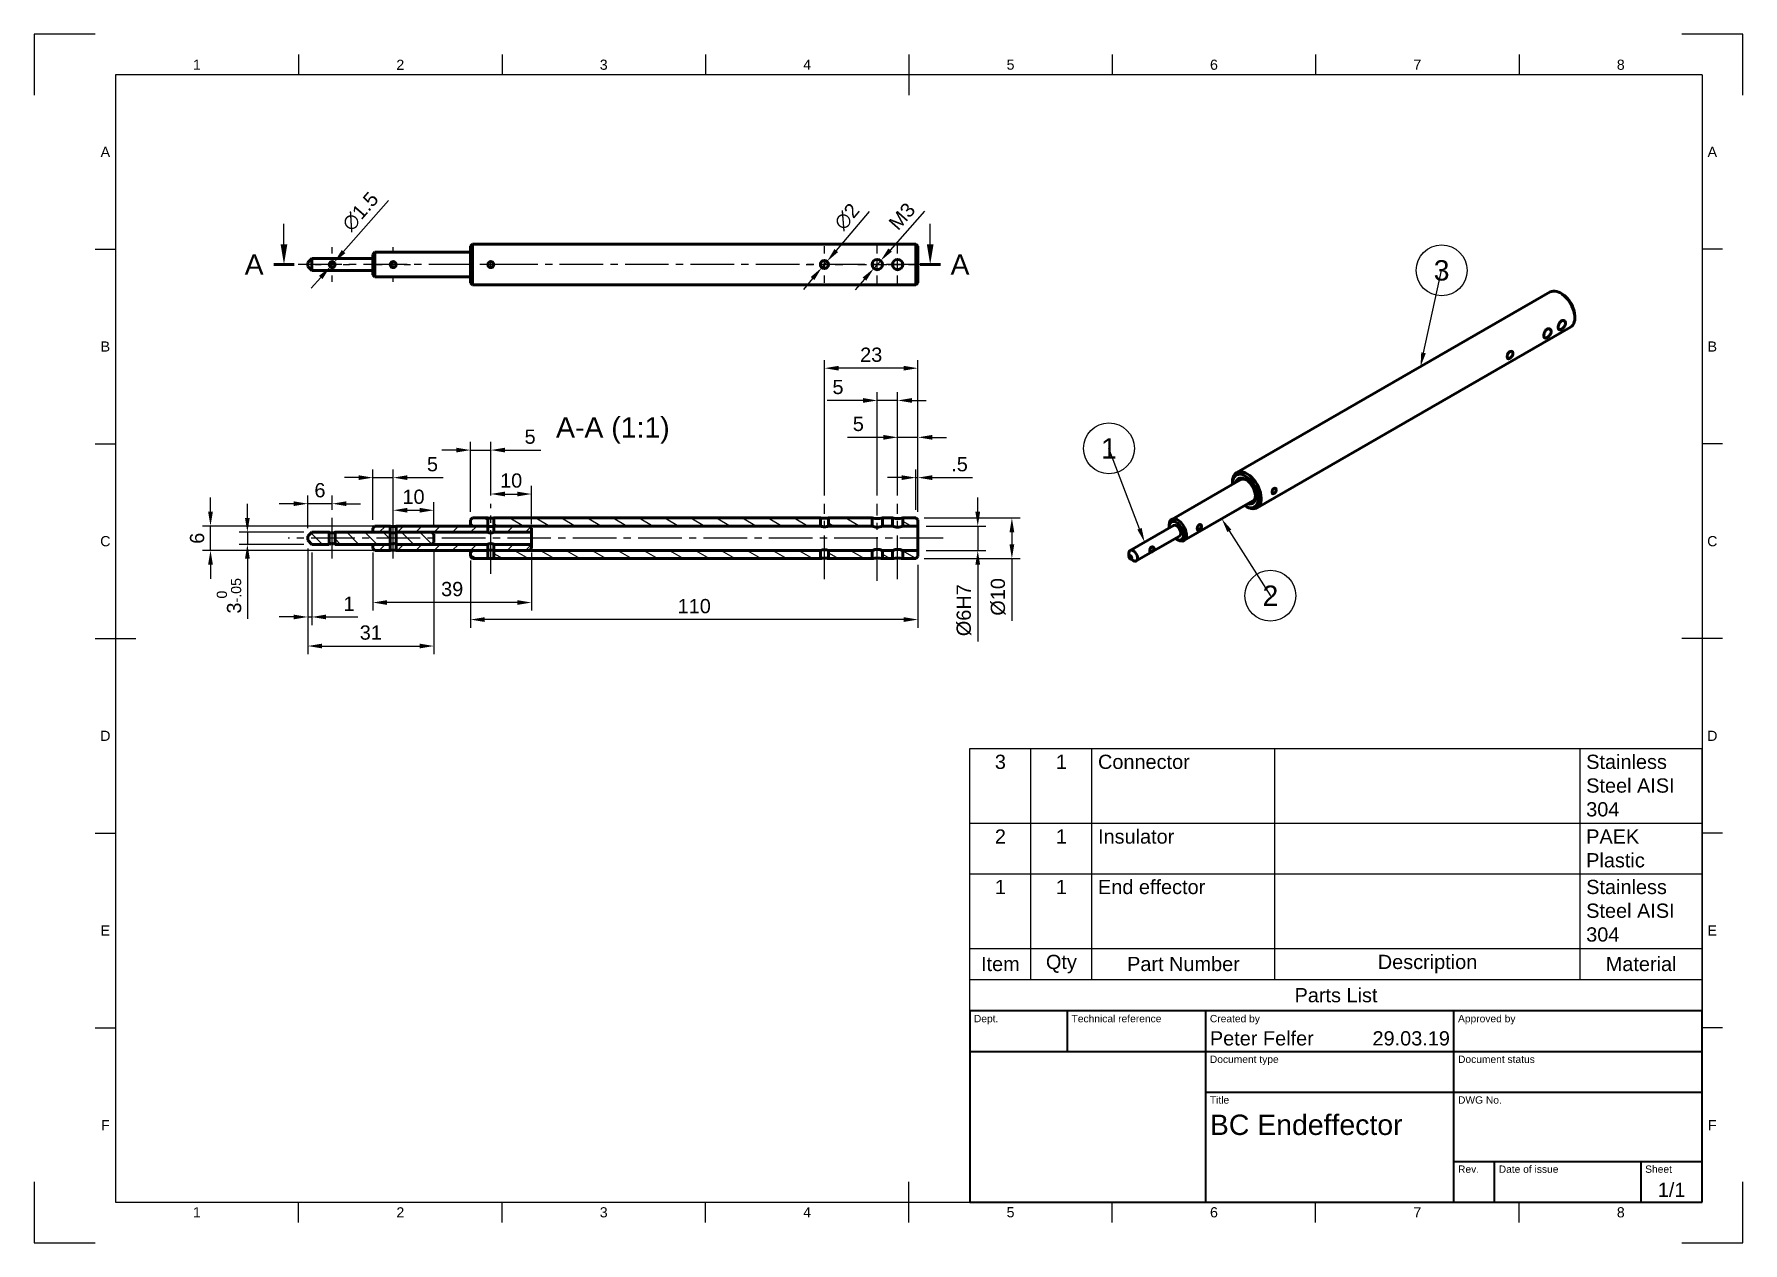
# Model space of a CAD drawing. Header units: millimetres. Extents: x 0 to 420, y 0 to 297.
import ezdxf
from ezdxf import colors
from ezdxf.entities.mleader import LeaderData, LeaderLine
from ezdxf.enums import TextEntityAlignment as Align
from ezdxf.math import Vec2, Vec3

# ---------------------------------------------------------------- set-up
doc = ezdxf.new("R2010")
doc.units = ezdxf.units.MM
doc.header["$LTSCALE"] = 0.75
doc.linetypes.add('CENTER2', pattern=[28.575, 19.05, -3.175, 3.175, -3.175])
for name, color, linetype, lineweight in [('Balloons', 7, 'Continuous', 25), ('Border', 7, 'Continuous', 25), ('FD_Dimensions', 7, 'Continuous', 25), ('Hatching', 7, 'Continuous', 25), ('Parts Lists', 7, 'Continuous', 25), ('Section Lines', 7, 'Continuous', 25), ('Smart Centers', 7, 'CENTER2', 25), ('TitleBlock', 7, 'Continuous', 35), ('View Labels', 7, 'Continuous', 25), ('Visible', 7, 'Continuous', 50)]:
    doc.layers.add(name, color=color, linetype=linetype, lineweight=lineweight)
doc.styles.add('FusionTitle', font='')
doc.styles.get("Standard").update_dxf_attribs({"font": 'arial.ttf'})
doc.styles.get('FusionTitle').set_extended_font_data('Arial Unicode MS')
doc.dimstyles.new('Dim-ISO-25', dxfattribs={"dimtxt": 3.5, "dimasz": 3.5, "dimexe": 2, "dimexo": 2, "dimgap": 1.5, "dimtad": 1, "dimzin": 12, "dimdsep": 46, "dimtxsty": 'Standard', "dimcen": 0, "dimazin": 3, "dimtp": 0.1, "dimtm": 0.1, "dimtfac": 0.714, "dimtmove": 0, "dimatfit": 3, "dimfxl": 1, "dimtzin": 12, "dimarcsym": 0})

msp = doc.modelspace()

# ---------------------------------------------------------------- texts
at = {"layer": 'Section Lines', "char_height": 5, "attachment_point": 5}
for insert in [(54.069, 240.397), (227.581, 240.397)]:
    msp.add_mtext('A', dxfattribs=dict(at, insert=insert))
at = {"layer": 'View Labels', "insert": (142.247, 196.38), "char_height": 5, "width": 30.21487, "attachment_point": 8}
msp.add_mtext('A-A (1:1)', dxfattribs=at)

# ---------------------------------------------------------------- blocks, each defined once
blk = doc.blocks.new('ISO_A3_SHEET')
at = {"layer": 'Border'}
for p, q in [((15, 297), (0, 297)), ((0, 297), (0, 282)), ((420, 297), (405, 297)), ((420, 282), (420, 297)), ((65, 292), (65, 287)), ((115, 292), (115, 287)), ((165, 292), (165, 287)), ((215, 292), (215, 282)), ((265, 292), (265, 287)), ((315, 292), (315, 287)), ((365, 292), (365, 287)), ((410, 287), (20, 287)), ((20, 287), (20, 10)), ((410, 287), (410, 10)), ((15, 244.16666), (20, 244.16666)), ((415, 244.16666), (410, 244.16666)), ((15, 196.33333), (20, 196.33333)), ((415, 196.33333), (410, 196.33333)), ((15, 148.5), (25, 148.5)), ((415, 148.5), (405, 148.5)), ((15, 100.66667), (20, 100.66667)), ((415, 100.66667), (410, 100.66667)), ((15, 52.83334), (20, 52.83334)), ((415, 52.83334), (410, 52.83334)), ((0, 15), (0, 0)), ((215, 5), (215, 15)), ((420, 0), (420, 15)), ((20, 10), (410, 10)), ((65, 5), (65, 10)), ((115, 5), (115, 10)), ((165, 5), (165, 10)), ((265, 5), (265, 10)), ((315, 5), (315, 10)), ((365, 5), (365, 10)), ((0, 0), (15, 0)), ((405, 0), (420, 0))]:
    blk.add_line(p, q, dxfattribs=at)
at = {"layer": 'Border', "style": 'FusionTitle'}
for s, p in [('1', (40, 289.5)), ('2', (90, 289.5)), ('3', (140, 289.5)), ('4', (190, 289.5)), ('5', (240, 289.5)), ('6', (290, 289.5)), ('7', (340, 289.5)), ('8', (390, 289.5)), ('A', (17.5, 268.08333)), ('A', (412.5, 268.08333)), ('B', (17.5, 220.25)), ('B', (412.5, 220.25)), ('C', (17.5, 172.41667)), ('C', (412.5, 172.41667)), ('D', (17.5, 124.58334)), ('D', (412.5, 124.58334)), ('E', (17.5, 76.75001)), ('E', (412.5, 76.75001)), ('F', (17.5, 28.91668)), ('F', (412.5, 28.91668)), ('1', (40, 7.5)), ('2', (90, 7.5)), ('3', (140, 7.5)), ('4', (190, 7.5)), ('5', (240, 7.5)), ('6', (290, 7.5)), ('7', (340, 7.5)), ('8', (390, 7.5))]:
    blk.add_text(s, height=2.5, dxfattribs=at).set_placement(p, align=Align.MIDDLE)
blk = doc.blocks.new('ISO_TITLEBLOCK')
at = {"layer": 'TitleBlock'}
for p, q in [((0, 47), (-180, 47)), ((-180, 47), (-180, 0)), ((-156, 37), (-156, 47)), ((-122, 0), (-122, 47)), ((-61, 0), (-61, 47)), ((0, 0), (0, 47)), ((-180, 37), (0, 37)), ((-122, 27), (0, 27)), ((-61, 10), (0, 10)), ((-51, 0), (-51, 10)), ((-15, 0), (-15, 10)), ((-180, 0), (0, 0))]:
    blk.add_line(p, q, dxfattribs=at)
at = {"layer": 'TitleBlock', "style": 'FusionTitle'}
for s, p in [('Dept.', (-179, 46)), ('Technical reference', (-155, 46)), ('Created by', (-121, 46)), ('Approved by', (-60, 46)), ('Document type', (-121, 36)), ('Document status', (-60, 36)), ('Title', (-121, 26)), ('DWG No.', (-60, 26)), ('Rev.', (-60, 9)), ('Date of issue', (-50, 9)), ('Sheet', (-14, 9))]:
    blk.add_text(s, height=1.8, dxfattribs=at).set_placement(p, align=Align.TOP_LEFT)
for tag, p, height in [('DEPT', (-179, 38.5), 3.5), ('TECHNICAL_REFERENCE', (-155, 38.5), 3.5), ('CREATED_BY', (-121, 38.5), 3.5), ('APPROVED_BY', (-60, 38.5), 3.5), ('DOCUMENT_TYPE', (-121, 28.5), 3.5), ('DOCUMENT_STATUS', (-60, 28.5), 3.5), ('TITLE_1', (-121, 16.5), 5), ('TITLE_2', (-121, 9), 5), ('TITLE_3', (-121, 1.5), 5), ('DATE_OF_ISSUE', (-50, 1.5), 3.5)]:
    blk.add_attdef(tag, p, '', height=height, dxfattribs=at)
for tag, p in [('CREATED_DATE', (-62, 38.5)), ('APPROVED_DATE', (-1, 38.5))]:
    blk.add_attdef(tag, text='', height=3.5, dxfattribs=at).set_placement(p, align=Align.RIGHT)
for tag, height, p in [('DRAWING_NUMBER', 5, (-30.5, 16.6)), ('REV', 3.5, (-56, 3.1)), ('SHEET', 3.5, (-7.5, 3.1))]:
    blk.add_attdef(tag, text='', height=height, dxfattribs=at).set_placement(p, align=Align.MIDDLE)
blk = doc.blocks.new('*U6')
at = {"layer": 'Smart Centers', "color": 0, "ltscale": 0.75, "transparency": 16777216}
blk.add_line((58, 0), (-100.843051, 0), dxfattribs=at)
blk = doc.blocks.new('*U7')
at = {"layer": 'Smart Centers', "color": 0, "ltscale": 0.75, "transparency": 16777216}
for p, q in [((0, 2.678906), (0, 4.25)), ((-4.25, 0), (-2.678906, 0)), ((2.678906, 0), (4.25, 0)), ((0, -4.25), (0, -2.678906))]:
    blk.add_line(p, q, dxfattribs=at)
at = {"layer": 'Smart Centers', "color": 0, "linetype": 'Continuous', "ltscale": 0.75, "transparency": 16777216}
for p, q in [((-0.892969, 0), (0.892969, 0)), ((0, -0.892969), (0, 0.892969))]:
    blk.add_line(p, q, dxfattribs=at)
blk = doc.blocks.new('*U8')
at = {"layer": 'Smart Centers', "color": 0, "ltscale": 0.75, "transparency": 16777216}
for p, q in [((0, 2.678906), (0, 4.25)), ((-4.25, 0), (-2.678906, 0)), ((2.678906, 0), (4.25, 0)), ((0, -4.25), (0, -2.678906))]:
    blk.add_line(p, q, dxfattribs=at)
at = {"layer": 'Smart Centers', "color": 0, "linetype": 'Continuous', "ltscale": 0.75, "transparency": 16777216}
for p, q in [((-0.892969, 0), (0.892969, 0)), ((0, -0.892969), (0, 0.892969))]:
    blk.add_line(p, q, dxfattribs=at)
blk = doc.blocks.new('*U9')
at = {"layer": 'Smart Centers', "color": 0, "linetype": 'Continuous', "ltscale": 0.75, "transparency": 16777216}
for p, q in [((-0.892969, 0), (0.892969, 0)), ((0, -0.892969), (0, 0.892969))]:
    blk.add_line(p, q, dxfattribs=at)
blk = doc.blocks.new('*U10')
at = {"layer": 'Smart Centers', "color": 0, "ltscale": 0.75, "transparency": 16777216}
for p, q in [((0, 2.678906), (0, 4.5)), ((-4.5, 0), (-2.678906, 0)), ((2.678906, 0), (4.5, 0)), ((0, -4.5), (0, -2.678906))]:
    blk.add_line(p, q, dxfattribs=at)
at = {"layer": 'Smart Centers', "color": 0, "linetype": 'Continuous', "ltscale": 0.75, "transparency": 16777216}
for p, q in [((-0.892969, 0), (0.892969, 0)), ((0, -0.892969), (0, 0.892969))]:
    blk.add_line(p, q, dxfattribs=at)
blk = doc.blocks.new('*U11')
at = {"layer": 'Smart Centers', "color": 0, "ltscale": 0.75, "transparency": 16777216}
for p, q in [((0, 2.678906), (0, 4.7645)), ((-4.7645, 0), (-2.678906, 0)), ((2.678906, 0), (4.7645, 0)), ((0, -4.7645), (0, -2.678906))]:
    blk.add_line(p, q, dxfattribs=at)
at = {"layer": 'Smart Centers', "color": 0, "linetype": 'Continuous', "ltscale": 0.75, "transparency": 16777216}
for p, q in [((-0.892969, 0), (0.892969, 0)), ((0, -0.892969), (0, 0.892969))]:
    blk.add_line(p, q, dxfattribs=at)
blk = doc.blocks.new('*U12')
at = {"layer": 'Smart Centers', "color": 0, "ltscale": 0.75, "transparency": 16777216}
for p, q in [((0, 2.678906), (0, 4.7645)), ((-4.7645, 0), (-2.678906, 0)), ((2.678906, 0), (4.7645, 0)), ((0, -4.7645), (0, -2.678906))]:
    blk.add_line(p, q, dxfattribs=at)
at = {"layer": 'Smart Centers', "color": 0, "linetype": 'Continuous', "ltscale": 0.75, "transparency": 16777216}
for p, q in [((-0.892969, 0), (0.892969, 0)), ((0, -0.892969), (0, 0.892969))]:
    blk.add_line(p, q, dxfattribs=at)
blk = doc.blocks.new('*U13')
at = {"layer": 'Smart Centers', "color": 0, "ltscale": 0.75, "transparency": 16777216}
blk.add_line((70.350124, 0), (-90.680805, 0), dxfattribs=at)
blk = doc.blocks.new('*U14')
at = {"layer": 'Smart Centers', "color": 0, "ltscale": 0.75, "transparency": 16777216}
blk.add_line((0, -5), (0, 5), dxfattribs=at)
blk = doc.blocks.new('*U15')
at = {"layer": 'Smart Centers', "color": 0, "ltscale": 0.75, "transparency": 16777216}
blk.add_line((0, -5), (0, 5), dxfattribs=at)
blk = doc.blocks.new('*U16')
at = {"layer": 'Smart Centers', "color": 0, "ltscale": 0.75, "transparency": 16777216}
blk.add_line((0, -12.712931), (0, 4.5), dxfattribs=at)
blk = doc.blocks.new('*U17')
at = {"layer": 'Smart Centers', "color": 0, "ltscale": 0.75, "transparency": 16777216}
blk.add_line((0, -14.040708), (0, 4.5), dxfattribs=at)
blk = doc.blocks.new('*U18')
at = {"layer": 'Smart Centers', "color": 0, "ltscale": 0.75, "transparency": 16777216}
blk.add_line((0, -14.461607), (0, 4.5), dxfattribs=at)
blk = doc.blocks.new('*U19')
at = {"layer": 'Smart Centers', "color": 0, "ltscale": 0.75, "transparency": 16777216}
blk.add_line((0, -14.040708), (0, 4.5), dxfattribs=at)
blk = doc.blocks.new('*D43')
at = {"layer": 'Defpoints', "color": 0, "transparency": 16777216}
for p in [(217.246539, 188.029007), (216.746539, 178.129512), (217.246539, 177.629512)]:
    blk.add_point(p, dxfattribs=at)
at = {"layer": 'FD_Dimensions', "lineweight": -2, "transparency": 16777216}
for p, q in [((216.746539, 180.129512), (216.746539, 190.029007)), ((217.246539, 179.629512), (217.246539, 190.029007)), ((213.246539, 188.029007), (209.746539, 188.029007)), ((216.746539, 188.029007), (217.246539, 188.029007)), ((220.746539, 188.029007), (230.684465, 188.029007))]:
    blk.add_line(p, q, dxfattribs=at)
at = {"layer": 'FD_Dimensions', "transparency": 16777216}
for points in [[(213.246539, 188.61234), (213.246539, 187.445673), (216.746539, 188.029007)], [(220.746539, 188.61234), (220.746539, 187.445673), (217.246539, 188.029007)]]:
    blk.add_solid(points, dxfattribs=at)
at = {"layer": 'FD_Dimensions', "color": 0, "transparency": 16777216, "insert": (227.465502, 191.30885), "char_height": 3.5, "attachment_point": 5}
blk.add_mtext('.5', dxfattribs=at)
blk = doc.blocks.new('*D44')
at = {"layer": 'Defpoints', "color": 0, "transparency": 16777216}
for p in [(107.246539, 169.629512), (217.246539, 168.629512), (107.246539, 153.152089)]:
    blk.add_point(p, dxfattribs=at)
at = {"layer": 'FD_Dimensions', "lineweight": -2, "transparency": 16777216}
for p, q in [((107.246539, 167.629512), (107.246539, 151.152089)), ((217.246539, 166.629512), (217.246539, 151.152089)), ((213.746539, 153.152089), (110.746539, 153.152089))]:
    blk.add_line(p, q, dxfattribs=at)
at = {"layer": 'FD_Dimensions', "transparency": 16777216}
for points in [[(110.746539, 153.735423), (110.746539, 152.568756), (107.246539, 153.152089)], [(213.746539, 153.735423), (213.746539, 152.568756), (217.246539, 153.152089)]]:
    blk.add_solid(points, dxfattribs=at)
at = {"layer": 'FD_Dimensions', "color": 0, "transparency": 16777216, "insert": (162.246539, 156.439095), "char_height": 3.5, "attachment_point": 5}
blk.add_mtext('110', dxfattribs=at)
blk = doc.blocks.new('*D45')
at = {"layer": 'Defpoints', "color": 0, "transparency": 16777216}
for p in [(83.246539, 171.629512), (122.246539, 171.629512), (83.246539, 157.340686)]:
    blk.add_point(p, dxfattribs=at)
at = {"layer": 'FD_Dimensions', "lineweight": -2, "transparency": 16777216}
for p, q in [((83.246539, 169.629512), (83.246539, 155.340686)), ((122.246539, 169.629512), (122.246539, 155.340686)), ((118.746539, 157.340686), (86.746539, 157.340686))]:
    blk.add_line(p, q, dxfattribs=at)
at = {"layer": 'FD_Dimensions', "transparency": 16777216}
for points in [[(86.746539, 157.92402), (86.746539, 156.757353), (83.246539, 157.340686)], [(118.746539, 157.92402), (118.746539, 156.757353), (122.246539, 157.340686)]]:
    blk.add_solid(points, dxfattribs=at)
at = {"layer": 'FD_Dimensions', "color": 0, "transparency": 16777216, "insert": (102.746539, 160.628886), "char_height": 3.5, "attachment_point": 5}
blk.add_mtext('39', dxfattribs=at)
blk = doc.blocks.new('*D46')
at = {"layer": 'Defpoints', "color": 0, "transparency": 16777216}
for p in [(67.246539, 181.627828), (73.246539, 178.129512), (67.246539, 173.629512)]:
    blk.add_point(p, dxfattribs=at)
at = {"layer": 'FD_Dimensions', "lineweight": -2, "transparency": 16777216}
for p, q in [((63.746539, 181.627828), (60.246539, 181.627828)), ((67.246539, 175.629512), (67.246539, 183.627828)), ((73.246539, 181.627828), (67.246539, 181.627828)), ((73.246539, 180.129512), (73.246539, 183.627828)), ((76.746539, 181.627828), (80.246539, 181.627828))]:
    blk.add_line(p, q, dxfattribs=at)
at = {"layer": 'FD_Dimensions', "transparency": 16777216}
for points in [[(63.746539, 182.211162), (63.746539, 181.044495), (67.246539, 181.627828)], [(76.746539, 182.211162), (76.746539, 181.044495), (73.246539, 181.627828)]]:
    blk.add_solid(points, dxfattribs=at)
at = {"layer": 'FD_Dimensions', "color": 0, "transparency": 16777216, "insert": (70.246539, 184.914834), "char_height": 3.5, "attachment_point": 5}
blk.add_mtext('6', dxfattribs=at)
blk = doc.blocks.new('*D47')
at = {"layer": 'Defpoints', "color": 0, "transparency": 16777216}
for p in [(88.246539, 188.029007), (88.246539, 178.129512), (83.246539, 175.629512)]:
    blk.add_point(p, dxfattribs=at)
at = {"layer": 'FD_Dimensions', "lineweight": -2, "transparency": 16777216}
for p, q in [((83.246539, 177.629512), (83.246539, 190.029007)), ((88.246539, 180.129512), (88.246539, 190.029007)), ((79.746539, 188.029007), (76.246539, 188.029007)), ((83.246539, 188.029007), (88.246539, 188.029007)), ((91.746539, 188.029007), (100.567139, 188.029007))]:
    blk.add_line(p, q, dxfattribs=at)
at = {"layer": 'FD_Dimensions', "transparency": 16777216}
for points in [[(79.746539, 188.61234), (79.746539, 187.445673), (83.246539, 188.029007)], [(91.746539, 188.61234), (91.746539, 187.445673), (88.246539, 188.029007)]]:
    blk.add_solid(points, dxfattribs=at)
at = {"layer": 'FD_Dimensions', "color": 0, "transparency": 16777216, "insert": (97.906839, 191.30885), "char_height": 3.5, "attachment_point": 5}
blk.add_mtext('5', dxfattribs=at)
blk = doc.blocks.new('*D48')
at = {"layer": 'Defpoints', "color": 0, "transparency": 16777216}
for p in [(112.246539, 194.799762), (112.246539, 181.629512), (107.246539, 177.629512)]:
    blk.add_point(p, dxfattribs=at)
at = {"layer": 'FD_Dimensions', "lineweight": -2, "transparency": 16777216}
for p, q in [((103.746539, 194.799762), (100.246539, 194.799762)), ((107.246539, 179.629512), (107.246539, 196.799762)), ((107.246539, 194.799762), (112.246539, 194.799762)), ((112.246539, 183.629512), (112.246539, 196.799762)), ((115.746539, 194.799762), (124.567139, 194.799762))]:
    blk.add_line(p, q, dxfattribs=at)
at = {"layer": 'FD_Dimensions', "transparency": 16777216}
for points in [[(103.746539, 195.383095), (103.746539, 194.216428), (107.246539, 194.799762)], [(115.746539, 195.383095), (115.746539, 194.216428), (112.246539, 194.799762)]]:
    blk.add_solid(points, dxfattribs=at)
at = {"layer": 'FD_Dimensions', "color": 0, "transparency": 16777216, "insert": (121.906839, 198.079605), "char_height": 3.5, "attachment_point": 5}
blk.add_mtext('5', dxfattribs=at)
blk = doc.blocks.new('*D49')
at = {"layer": 'Defpoints', "color": 0, "transparency": 16777216}
for p in [(212.246539, 197.928502), (212.246539, 181.629512), (217.246539, 177.629512)]:
    blk.add_point(p, dxfattribs=at)
at = {"layer": 'FD_Dimensions', "lineweight": -2, "transparency": 16777216}
for p, q in [((208.746539, 197.928502), (199.925938, 197.928502)), ((212.246539, 183.629512), (212.246539, 199.928502)), ((217.246539, 197.928502), (212.246539, 197.928502)), ((217.246539, 179.629512), (217.246539, 199.928502)), ((220.746539, 197.928502), (224.246539, 197.928502))]:
    blk.add_line(p, q, dxfattribs=at)
at = {"layer": 'FD_Dimensions', "transparency": 16777216}
for points in [[(208.746539, 198.511835), (208.746539, 197.345168), (212.246539, 197.928502)], [(220.746539, 198.511835), (220.746539, 197.345168), (217.246539, 197.928502)]]:
    blk.add_solid(points, dxfattribs=at)
at = {"layer": 'FD_Dimensions', "color": 0, "transparency": 16777216, "insert": (202.586239, 201.208345), "char_height": 3.5, "attachment_point": 5}
blk.add_mtext('5', dxfattribs=at)
blk = doc.blocks.new('*D50')
at = {"layer": 'Defpoints', "color": 0, "transparency": 16777216}
for p in [(207.246539, 207.001797), (207.246539, 181.629512), (212.246539, 181.629512)]:
    blk.add_point(p, dxfattribs=at)
at = {"layer": 'FD_Dimensions', "lineweight": -2, "transparency": 16777216}
for p, q in [((203.746539, 207.001797), (194.925938, 207.001797)), ((207.246539, 183.629512), (207.246539, 209.001797)), ((212.246539, 207.001797), (207.246539, 207.001797)), ((212.246539, 183.629512), (212.246539, 209.001797)), ((215.746539, 207.001797), (219.246539, 207.001797))]:
    blk.add_line(p, q, dxfattribs=at)
at = {"layer": 'FD_Dimensions', "transparency": 16777216}
for points in [[(203.746539, 207.58513), (203.746539, 206.418464), (207.246539, 207.001797)], [(215.746539, 207.58513), (215.746539, 206.418464), (212.246539, 207.001797)]]:
    blk.add_solid(points, dxfattribs=at)
at = {"layer": 'FD_Dimensions', "color": 0, "transparency": 16777216, "insert": (197.586239, 210.28164), "char_height": 3.5, "attachment_point": 5}
blk.add_mtext('5', dxfattribs=at)
blk = doc.blocks.new('*D51')
at = {"layer": 'Defpoints', "color": 0, "transparency": 16777216}
for p in [(194.246539, 214.922177), (194.246539, 181.629512), (217.246539, 177.629512)]:
    blk.add_point(p, dxfattribs=at)
at = {"layer": 'FD_Dimensions', "lineweight": -2, "transparency": 16777216}
for p, q in [((194.246539, 183.629512), (194.246539, 216.922177)), ((213.746539, 214.922177), (197.746539, 214.922177)), ((217.246539, 179.629512), (217.246539, 216.922177))]:
    blk.add_line(p, q, dxfattribs=at)
at = {"layer": 'FD_Dimensions', "transparency": 16777216}
for points in [[(197.746539, 215.50551), (197.746539, 214.338843), (194.246539, 214.922177)], [(213.746539, 215.50551), (213.746539, 214.338843), (217.246539, 214.922177)]]:
    blk.add_solid(points, dxfattribs=at)
at = {"layer": 'FD_Dimensions', "color": 0, "transparency": 16777216, "insert": (205.746539, 218.210376), "char_height": 3.5, "attachment_point": 5}
blk.add_mtext('23', dxfattribs=at)
blk = doc.blocks.new('*D52')
at = {"layer": 'Defpoints', "color": 0, "transparency": 16777216}
for p in [(217.246539, 176.129512), (217.246539, 170.129512), (231.940569, 170.129512)]:
    blk.add_point(p, dxfattribs=at)
at = {"layer": 'FD_Dimensions', "lineweight": -2, "transparency": 16777216}
for p, q in [((231.940569, 179.629512), (231.940569, 183.129512)), ((219.246539, 176.129512), (233.940569, 176.129512)), ((231.940569, 176.129512), (231.940569, 170.129512)), ((219.246539, 170.129512), (233.940569, 170.129512)), ((231.940569, 166.629512), (231.940569, 147.776852))]:
    blk.add_line(p, q, dxfattribs=at)
at = {"layer": 'FD_Dimensions', "transparency": 16777216}
for points in [[(231.357236, 179.629512), (232.523903, 179.629512), (231.940569, 176.129512)], [(231.357236, 166.629512), (232.523903, 166.629512), (231.940569, 170.129512)]]:
    blk.add_solid(points, dxfattribs=at)
at = {"layer": 'FD_Dimensions', "color": 0, "transparency": 16777216, "insert": (228.555678, 155.453182), "char_height": 3.5, "attachment_point": 5, "rotation": 90}
blk.add_mtext('%%C6H7', dxfattribs=at)
blk = doc.blocks.new('*D53')
at = {"layer": 'Defpoints', "color": 0, "transparency": 16777216}
for p in [(216.746539, 178.129512), (216.746539, 168.129512), (240.332369, 168.129512)]:
    blk.add_point(p, dxfattribs=at)
at = {"layer": 'FD_Dimensions', "lineweight": -2, "transparency": 16777216}
for p, q in [((218.746539, 178.129512), (242.332369, 178.129512)), ((240.332369, 174.629512), (240.332369, 171.629512)), ((218.746539, 168.129512), (242.332369, 168.129512)), ((240.332369, 168.129512), (240.332369, 152.819826))]:
    blk.add_line(p, q, dxfattribs=at)
at = {"layer": 'FD_Dimensions', "transparency": 16777216}
for points in [[(239.749036, 174.629512), (240.915702, 174.629512), (240.332369, 178.129512)], [(239.749036, 171.629512), (240.915702, 171.629512), (240.332369, 168.129512)]]:
    blk.add_solid(points, dxfattribs=at)
at = {"layer": 'FD_Dimensions', "color": 0, "transparency": 16777216, "insert": (236.947478, 158.724669), "char_height": 3.5, "attachment_point": 5, "rotation": 90}
blk.add_mtext('%%C10', dxfattribs=at)
blk = doc.blocks.new('*D54')
at = {"layer": 'Defpoints', "color": 0, "transparency": 16777216}
for p in [(43.342829, 176.129512), (88.996539, 176.129512), (88.996539, 170.129512)]:
    blk.add_point(p, dxfattribs=at)
at = {"layer": 'FD_Dimensions', "color": 0, "lineweight": -2, "transparency": 16777216}
for p, q in [((43.342829, 179.629512), (43.342829, 183.129512)), ((86.996539, 176.129512), (41.342829, 176.129512)), ((43.342829, 170.129512), (43.342829, 176.129512)), ((86.996539, 170.129512), (41.342829, 170.129512)), ((43.342829, 166.629512), (43.342829, 163.129512))]:
    blk.add_line(p, q, dxfattribs=at)
at = {"layer": 'FD_Dimensions', "color": 0, "transparency": 16777216}
for points in [[(42.759496, 179.629512), (43.926162, 179.629512), (43.342829, 176.129512)], [(42.759496, 166.629512), (43.926162, 166.629512), (43.342829, 170.129512)]]:
    blk.add_solid(points, dxfattribs=at)
at = {"layer": 'FD_Dimensions', "color": 0, "transparency": 16777216, "insert": (40.055824, 173.129512), "char_height": 3.5, "attachment_point": 5, "rotation": 90}
blk.add_mtext('6', dxfattribs=at)
blk = doc.blocks.new('*D55')
at = {"layer": 'Defpoints', "color": 0, "transparency": 16777216}
for p in [(72.751032, 239.833847), (73.742045, 240.959855)]:
    blk.add_point(p, dxfattribs=at)
at = {"layer": 'FD_Dimensions', "lineweight": -2, "transparency": 16777216}
for p, q in [((87.091877, 256.128188), (76.054409, 243.587206)), ((72.751032, 239.833847), (73.742045, 240.959855)), ((70.438669, 237.206496), (68.126305, 234.579144))]:
    blk.add_line(p, q, dxfattribs=at)
at = {"layer": 'FD_Dimensions', "transparency": 16777216}
for points in [[(75.616517, 243.9726), (76.4923, 243.201813), (73.742045, 240.959855)], [(70.000777, 237.59189), (70.876561, 236.821102), (72.751032, 239.833847)]]:
    blk.add_solid(points, dxfattribs=at)
at = {"layer": 'FD_Dimensions', "color": 0, "transparency": 16777216, "insert": (80.188382, 253.407687), "char_height": 3.5, "attachment_point": 5, "rotation": 48.6486252}
blk.add_mtext('∅1.5', dxfattribs=at)
blk = doc.blocks.new('*D56')
at = {"layer": 'Defpoints', "color": 0, "transparency": 16777216}
for p in [(193.599633, 239.634281), (194.893444, 241.159422)]:
    blk.add_point(p, dxfattribs=at)
at = {"layer": 'FD_Dimensions', "lineweight": -2, "transparency": 16777216}
for p, q in [((205.286952, 253.411265), (197.157612, 243.828418)), ((193.599633, 239.634281), (194.893444, 241.159422)), ((191.335465, 236.965284), (189.071297, 234.296288))]:
    blk.add_line(p, q, dxfattribs=at)
at = {"layer": 'FD_Dimensions', "transparency": 16777216}
for points in [[(196.71278, 244.205779), (197.602445, 243.451057), (194.893444, 241.159422)], [(190.890632, 237.342646), (191.780298, 236.587923), (193.599633, 239.634281)]]:
    blk.add_solid(points, dxfattribs=at)
at = {"layer": 'FD_Dimensions', "color": 0, "transparency": 16777216, "insert": (199.773149, 252.144043), "char_height": 3.5, "attachment_point": 5, "rotation": 49.69132119}
blk.add_mtext('∅2', dxfattribs=at)
blk = doc.blocks.new('*D57')
at = {"layer": 'Defpoints', "color": 0, "transparency": 16777216}
for p in [(206.409122, 239.449384), (208.083956, 241.344318)]:
    blk.add_point(p, dxfattribs=at)
at = {"layer": 'FD_Dimensions', "lineweight": -2, "transparency": 16777216}
for p, q in [((218.833117, 253.506091), (210.401835, 243.966804)), ((206.409122, 239.449384), (208.083956, 241.344318)), ((204.091242, 236.826898), (201.773362, 234.204412))]:
    blk.add_line(p, q, dxfattribs=at)
at = {"layer": 'FD_Dimensions', "transparency": 16777216}
for points in [[(209.964754, 244.353117), (210.838916, 243.580491), (208.083956, 241.344318)], [(203.654161, 237.213211), (204.528323, 236.440585), (206.409122, 239.449384)]]:
    blk.add_solid(points, dxfattribs=at)
at = {"layer": 'FD_Dimensions', "color": 0, "transparency": 16777216, "insert": (213.320534, 252.234249), "char_height": 3.5, "attachment_point": 5, "rotation": 48.5282239}
blk.add_mtext('M3', dxfattribs=at)
blk = doc.blocks.new('*T35')
at = {"layer": 'Parts Lists', "color": 0, "linetype": 'ByBlock', "lineweight": -2, "transparency": 16777216}
for p, q in [((0, 64.44884), (180, 64.44884)), ((0, 0), (0, 64.44884)), ((15, 7.666667), (15, 64.44884)), ((30, 7.666667), (30, 64.44884)), ((75, 7.666667), (75, 64.44884)), ((150, 7.666667), (150, 64.44884)), ((180, 0), (180, 64.44884)), ((0, 46.086403), (180, 46.086403)), ((0, 33.695771), (180, 33.695771)), ((0, 15.333333), (180, 15.333333)), ((0, 7.666667), (180, 7.666667)), ((0, 0), (180, 0))]:
    blk.add_line(p, q, dxfattribs=at)
at = {"layer": 'Parts Lists', "color": 0, "transparency": 16777216, "char_height": 3.5}
for s, insert, width, attachment_point in [('3', (7.5, 62.94884), 12, 2), ('Connector', (31.5, 62.94884), 42, 1), ('Stainless Steel AISI 304', (151.5, 62.94884), 27, 1), ('1', (22.5, 62.94884), 12, 2), ('2', (7.5, 44.586403), 12, 2), ('1', (22.5, 44.586403), 12, 2), ('Insulator', (31.5, 44.586403), 42, 1), ('PAEK Plastic', (151.5, 44.586403), 27, 1), ('1', (7.5, 32.195771), 12, 2), ('1', (22.5, 32.195771), 12, 2), ('End effector', (31.5, 32.195771), 42, 1), ('Stainless Steel AISI 304', (151.5, 32.195771), 27, 1), ('Item', (7.5, 11.5), 12, 5), ('Qty', (22.5, 11.5), 12, 5), ('Part Number', (52.5, 11.5), 42, 5), ('Description', (112.5, 11.5), 72, 5), ('Material', (165, 11.5), 27, 5), ('Parts List', (90, 3.833333), 177, 5)]:
    blk.add_mtext(s, dxfattribs=dict(at, insert=insert, width=width, attachment_point=attachment_point))
blk = doc.blocks.new('ISO_BALLOON_CIRCULAR_50')
at = {"transparency": 16777216}
blk.add_circle((0, 0), 6.25, dxfattribs=at)
blk.add_attdef('ITEMID', text='', height=5, dxfattribs=at).set_placement((0, 0), align=Align.MIDDLE_CENTER)
blk = doc.blocks.new('*D58')
at = {"layer": 'Defpoints', "color": 0, "transparency": 16777216}
for p in [(68.246539, 174.629512), (52.406982, 171.629512), (68.246539, 171.629512)]:
    blk.add_point(p, dxfattribs=at)
at = {"layer": 'FD_Dimensions', "lineweight": -2, "transparency": 16777216}
for p, q in [((52.406982, 178.129512), (52.406982, 181.629512)), ((66.246539, 174.629512), (50.406982, 174.629512)), ((52.406982, 174.629512), (52.406982, 171.629512)), ((66.246539, 171.629512), (50.406982, 171.629512)), ((52.406982, 168.129512), (52.406982, 153.350441))]:
    blk.add_line(p, q, dxfattribs=at)
at = {"layer": 'FD_Dimensions', "transparency": 16777216}
for points in [[(51.823648, 178.129512), (52.990315, 178.129512), (52.406982, 174.629512)], [(51.823648, 168.129512), (52.990315, 168.129512), (52.406982, 171.629512)]]:
    blk.add_solid(points, dxfattribs=at)
at = {"layer": 'FD_Dimensions', "color": 0, "transparency": 16777216, "insert": (47.907601, 158.989976), "char_height": 3.5, "attachment_point": 5, "rotation": 90}
blk.add_mtext('3{\\H0.714x;\\S 0^ -.05;}', dxfattribs=at)
blk = doc.blocks.new('*D59')
at = {"layer": 'Defpoints', "color": 0, "transparency": 16777216}
for p in [(67.246539, 172.629512), (68.246539, 171.629512), (68.246539, 153.787755)]:
    blk.add_point(p, dxfattribs=at)
at = {"layer": 'FD_Dimensions', "lineweight": -2, "transparency": 16777216}
for p, q in [((67.246539, 170.629512), (67.246539, 151.787755)), ((68.246539, 169.629512), (68.246539, 151.787755)), ((63.746539, 153.787755), (60.246539, 153.787755)), ((67.246539, 153.787755), (68.246539, 153.787755)), ((71.746539, 153.787755), (79.535761, 153.787755))]:
    blk.add_line(p, q, dxfattribs=at)
at = {"layer": 'FD_Dimensions', "transparency": 16777216}
for points in [[(63.746539, 154.371089), (63.746539, 153.204422), (67.246539, 153.787755)], [(71.746539, 154.371089), (71.746539, 153.204422), (68.246539, 153.787755)]]:
    blk.add_solid(points, dxfattribs=at)
at = {"layer": 'FD_Dimensions', "color": 0, "transparency": 16777216, "insert": (77.39115, 157.044918), "char_height": 3.5, "attachment_point": 5}
blk.add_mtext('1', dxfattribs=at)
blk = doc.blocks.new('*D60')
at = {"layer": 'Defpoints', "color": 0, "transparency": 16777216}
for p in [(67.246539, 172.629512), (98.246539, 172.129512), (98.246539, 146.65002)]:
    blk.add_point(p, dxfattribs=at)
at = {"layer": 'FD_Dimensions', "color": 0, "lineweight": -2, "transparency": 16777216}
for p, q in [((67.246539, 170.629512), (67.246539, 144.65002)), ((98.246539, 170.129512), (98.246539, 144.65002)), ((70.746539, 146.65002), (94.746539, 146.65002))]:
    blk.add_line(p, q, dxfattribs=at)
at = {"layer": 'FD_Dimensions', "color": 0, "transparency": 16777216}
for points in [[(70.746539, 147.233354), (70.746539, 146.066687), (67.246539, 146.65002)], [(94.746539, 147.233354), (94.746539, 146.066687), (98.246539, 146.65002)]]:
    blk.add_solid(points, dxfattribs=at)
at = {"layer": 'FD_Dimensions', "color": 0, "transparency": 16777216, "insert": (82.746539, 149.938219), "char_height": 3.5, "attachment_point": 5}
blk.add_mtext('31', dxfattribs=at)
blk = doc.blocks.new('*D61')
at = {"layer": 'Defpoints', "color": 0, "transparency": 16777216}
for p in [(98.246539, 180.019927), (98.246539, 174.129512), (88.246539, 168.129512)]:
    blk.add_point(p, dxfattribs=at)
at = {"layer": 'FD_Dimensions', "lineweight": -2, "transparency": 16777216}
for p, q in [((88.246539, 170.129512), (88.246539, 182.019927)), ((98.246539, 176.129512), (98.246539, 182.019927)), ((91.746539, 180.019927), (94.746539, 180.019927))]:
    blk.add_line(p, q, dxfattribs=at)
at = {"layer": 'FD_Dimensions', "transparency": 16777216}
for points in [[(91.746539, 180.60326), (91.746539, 179.436594), (88.246539, 180.019927)], [(94.746539, 180.60326), (94.746539, 179.436594), (98.246539, 180.019927)]]:
    blk.add_solid(points, dxfattribs=at)
at = {"layer": 'FD_Dimensions', "color": 0, "transparency": 16777216, "insert": (93.246539, 183.306932), "char_height": 3.5, "attachment_point": 5}
blk.add_mtext('10', dxfattribs=at)
blk = doc.blocks.new('*D62')
at = {"layer": 'Defpoints', "color": 0, "transparency": 16777216}
for p in [(112.246539, 181.629512), (122.246539, 184.008), (122.246539, 174.629512)]:
    blk.add_point(p, dxfattribs=at)
at = {"layer": 'FD_Dimensions', "lineweight": -2, "transparency": 16777216}
for p, q in [((112.246539, 183.629512), (112.246539, 186.008)), ((122.246539, 176.629512), (122.246539, 186.008)), ((115.746539, 184.008), (118.746539, 184.008))]:
    blk.add_line(p, q, dxfattribs=at)
at = {"layer": 'FD_Dimensions', "transparency": 16777216}
for points in [[(115.746539, 184.591333), (115.746539, 183.424667), (112.246539, 184.008)], [(118.746539, 184.591333), (118.746539, 183.424667), (122.246539, 184.008)]]:
    blk.add_solid(points, dxfattribs=at)
at = {"layer": 'FD_Dimensions', "color": 0, "transparency": 16777216, "insert": (117.246539, 187.295005), "char_height": 3.5, "attachment_point": 5}
blk.add_mtext('10', dxfattribs=at)

# ---------------------------------------------------------------- dimensions: what is measured, and where the dimension line sits
at = {"layer": 'FD_Dimensions'}
dim = msp.add_diameter_dim_2p(p1=(72.751, 239.834), p2=(73.742, 240.96), dimstyle='Dim-ISO-25', override={"dimlfac": 1, "dimclrd": 256, "dimclre": 256}, dxfattribs=at)
dim.commit()
dim.dimension.update_dxf_attribs({"geometry": '*D55', "text_midpoint": (80.188, 253.408)})
dim = msp.add_diameter_dim_2p(p1=(193.6, 239.634), p2=(194.893, 241.159), dimstyle='Dim-ISO-25', override={"dimlfac": 1, "dimclrd": 256, "dimclre": 256}, dxfattribs=at)
dim.commit()
dim.dimension.update_dxf_attribs({"geometry": '*D56', "text_midpoint": (202.354, 249.954), "dimtype": 163})
dim = msp.add_diameter_dim_2p(p1=(206.409, 239.449), p2=(208.084, 241.344), text='M3', dimstyle='Dim-ISO-25', override={"dimlfac": 1, "dimclrd": 256, "dimclre": 256}, dxfattribs=at)
dim.commit()
dim.dimension.update_dxf_attribs({"geometry": '*D57', "text_midpoint": (215.784, 250.057), "dimtype": 163})
for base, p1, p2, override, picture, middle in [((194.247, 214.922), (217.247, 177.63), (194.247, 181.63), {"dimlfac": 1, "dimclrd": 256, "dimclre": 256}, '*D51', (205.747, 218.21)), ((212.247, 197.929), (217.247, 177.63), (212.247, 181.63), {"dimlfac": 1, "dimclrd": 256, "dimclre": 256}, '*D49', (202.586, 201.208)), ((112.247, 194.8), (107.247, 177.63), (112.247, 181.63), {"dimlfac": 1, "dimclrd": 256, "dimclre": 256}, '*D48', (121.907, 198.08)), ((88.247, 188.029), (83.247, 175.63), (88.247, 178.13), {"dimlfac": 1, "dimclrd": 256, "dimclre": 256}, '*D47', (97.907, 191.309)), ((217.247, 188.029), (216.747, 178.13), (217.247, 177.63), {"dimlfac": 1, "dimclrd": 256, "dimclre": 256}, '*D43', (227.466, 191.309)), ((67.247, 181.628), (73.247, 178.13), (67.247, 173.63), {"dimlfac": 1, "dimclrd": 256, "dimclre": 256}, '*D46', (70.247, 184.915)), ((68.247, 153.788), (67.247, 172.63), (68.247, 171.63), {"dimlfac": 1, "dimclrd": 256, "dimclre": 256}, '*D59', (77.391, 157.045)), ((98.247, 146.65), (67.247, 172.63), (98.247, 172.13), {"dimlfac": 1}, '*D60', (82.747, 149.938))]:
    dim = msp.add_linear_dim(base=base, p1=p1, p2=p2, dimstyle='Dim-ISO-25', override=override, dxfattribs=at)
    dim.commit()
    dim.dimension.update_dxf_attribs({"geometry": picture, "text_midpoint": middle})
for p1, p2, distance, override, picture, middle in [((212.247, 181.63), (207.247, 181.63), -25.372, {"dimlfac": 1, "dimclrd": 256, "dimclre": 256}, '*D50', (197.586, 210.282)), ((68.247, 174.63), (68.247, 171.63), -15.84, {"dimgap": 1.5, "dimlfac": 1, "dimclrd": 256, "dimclre": 256, "dimtol": 1, "dimlim": 0, "dimtp": 0, "dimtm": 0.05}, '*D58', (47.908, 158.99)), ((122.247, 171.63), (83.247, 171.63), 14.289, {"dimlfac": 1, "dimclrd": 256, "dimclre": 256}, '*D45', (102.747, 160.629))]:
    dim = msp.add_aligned_dim(p1=p1, p2=p2, distance=distance, dimstyle='Dim-ISO-25', override=override, dxfattribs=at)
    dim.commit()
    dim.dimension.update_dxf_attribs({"geometry": picture, "text_midpoint": middle})
for base, p1, p2, angle, override, picture, middle in [((122.247, 184.008), (112.247, 181.63), (122.247, 174.63), 180, {"dimlfac": 1, "dimclrd": 256, "dimclre": 256}, '*D62', (117.247, 187.295)), ((98.247, 180.02), (88.247, 168.13), (98.247, 174.13), 180, {"dimlfac": 1, "dimclrd": 256, "dimclre": 256}, '*D61', (93.247, 183.307)), ((43.343, 176.13), (88.997, 170.13), (88.997, 176.13), 90, {"dimlfac": 1}, '*D54', (40.056, 173.13)), ((107.247, 153.152), (217.247, 168.63), (107.247, 169.63), 180, {"dimlfac": 1, "dimclrd": 256, "dimclre": 256}, '*D44', (162.247, 156.439))]:
    dim = msp.add_linear_dim(base=base, p1=p1, p2=p2, angle=angle, dimstyle='Dim-ISO-25', override=override, dxfattribs=at)
    dim.commit()
    dim.dimension.update_dxf_attribs({"geometry": picture, "text_midpoint": middle})
for p1, p2, distance, text, picture, middle in [((217.247, 176.13), (217.247, 170.13), 14.694, '%%C<>H7', '*D52', (228.556, 155.453)), ((216.747, 178.13), (216.747, 168.13), 23.586, '%%C<>', '*D53', (236.947, 158.725))]:
    dim = msp.add_aligned_dim(p1=p1, p2=p2, distance=distance, text=text, dimstyle='Dim-ISO-25', override={"dimlfac": 1, "dimclrd": 256, "dimclre": 256}, dxfattribs=at)
    dim.commit()
    dim.dimension.update_dxf_attribs({"geometry": picture, "text_midpoint": middle})

# ---------------------------------------------------------------- hatches: boundary and pattern name
at = {"layer": 'Hatching'}
h = msp.add_hatch(dxfattribs=at)
h.set_pattern_fill('ANSI31', color=256, angle=285, style=0)
h.paths.add_polyline_path([(112.997, 170.13), (112.997, 168.13), (193.247, 168.13), (193.247, 170.13), (121.747, 170.13)], flags=0)
h.paths.add_polyline_path([(112.997, 178.13), (112.997, 176.13), (121.747, 176.13), (193.247, 176.13), (193.247, 178.13)], flags=0)
h.paths.add_polyline_path([(107.747, 170.13), (107.247, 169.63), (107.247, 168.63), (107.747, 168.13), (111.497, 168.13), (111.497, 170.13)], flags=0)
h.paths.add_polyline_path([(107.247, 176.63), (107.747, 176.13), (111.497, 176.13), (111.497, 178.13), (107.747, 178.13), (107.247, 177.63)], flags=0)
h.paths.add_polyline_path([(195.247, 168.13), (205.982, 168.13), (205.982, 170.13), (195.247, 170.13)], flags=0)
h.paths.add_polyline_path([(208.511, 168.13), (210.982, 168.13), (210.982, 170.13), (208.511, 170.13)], flags=0)
h.paths.add_polyline_path([(213.511, 168.13), (216.747, 168.13), (217.247, 168.63), (217.247, 170.13), (213.511, 170.13)], flags=0)
h.paths.add_polyline_path([(216.747, 178.13), (213.511, 178.13), (213.511, 176.13), (217.247, 176.13), (217.247, 177.63)], flags=0)
h.paths.add_polyline_path([(210.982, 178.13), (208.511, 178.13), (208.511, 176.13), (210.982, 176.13)], flags=0)
h.paths.add_polyline_path([(205.982, 178.13), (195.247, 178.13), (195.247, 176.13), (205.982, 176.13)], flags=0)
h = msp.add_hatch(dxfattribs=at)
h.set_pattern_fill('ANSI31', color=256, angle=270, style=0)
h.paths.add_polyline_path([(67.247, 172.63), (68.247, 171.63), (72.497, 171.63), (72.497, 174.63), (68.247, 174.63), (67.247, 173.63)], flags=0)
h.paths.add_polyline_path([(97.747, 174.63), (88.997, 174.63), (88.997, 171.63), (97.747, 171.63), (98.247, 172.13), (98.247, 174.13)], flags=0)
h.paths.add_polyline_path([(87.497, 174.63), (83.247, 174.63), (73.997, 174.63), (73.997, 171.63), (83.247, 171.63), (87.497, 171.63)], flags=0)
h = msp.add_hatch(dxfattribs=at)
h.set_pattern_fill('ANSI31', color=256, angle=360, style=0)
h.paths.add_polyline_path([(87.497, 170.13), (87.497, 171.63), (83.247, 171.63), (83.247, 170.63), (83.747, 170.13)], flags=0)
h.paths.add_polyline_path([(88.997, 171.63), (88.997, 170.13), (107.747, 170.13), (111.497, 170.13), (111.497, 171.63), (97.747, 171.63)], flags=0)
h.paths.add_polyline_path([(87.497, 174.63), (87.497, 176.13), (83.747, 176.13), (83.247, 175.63), (83.247, 174.63)], flags=0)
h.paths.add_polyline_path([(88.997, 176.13), (88.997, 174.63), (97.747, 174.63), (111.497, 174.63), (111.497, 176.13), (107.747, 176.13)], flags=0)
h.paths.add_polyline_path([(122.247, 175.63), (121.747, 176.13), (112.997, 176.13), (112.997, 174.63), (122.247, 174.63)], flags=0)
h.paths.add_polyline_path([(121.747, 170.13), (122.247, 170.63), (122.247, 171.63), (112.997, 171.63), (112.997, 170.13)], flags=0)

# ---------------------------------------------------------------- linework, layer by layer
at = {"layer": 'Section Lines'}
for p, q in [((61.403, 245.397), (61.403, 250.397)), ((220.247, 245.397), (220.247, 250.397))]:
    msp.add_line(p, q, dxfattribs=at)
at = {"layer": 'Section Lines', "lineweight": 50}
for p, q in [((58.903, 240.397), (63.903, 240.397)), ((222.747, 240.397), (217.747, 240.397))]:
    msp.add_line(p, q, dxfattribs=at)
at = {"layer": 'Section Lines'}
for points in [[(62.237, 245.397), (61.403, 240.397), (60.57, 245.397)], [(221.08, 245.397), (220.247, 240.397), (219.413, 245.397)]]:
    msp.add_solid(points, dxfattribs=at)
at = {"layer": 'Visible', "extrusion": (-1, 4e-16, 0)}
for p, q in [((107.247, 244.897), (107.747, 245.397)), ((107.247, 235.897), (107.247, 244.897)), ((107.747, 245.397), (107.747, 235.397)), ((216.747, 245.397), (107.747, 245.397)), ((216.747, 235.397), (216.747, 245.397)), ((217.247, 244.897), (216.747, 245.397)), ((217.247, 244.897), (217.247, 235.897)), ((67.247, 240.897), (68.247, 241.897)), ((67.247, 239.897), (67.247, 240.897)), ((67.247, 239.897), (68.247, 238.897)), ((68.247, 241.897), (68.247, 238.897)), ((83.247, 241.897), (68.247, 241.897)), ((83.247, 242.897), (83.747, 243.397)), ((83.247, 237.897), (83.247, 242.897)), ((83.747, 243.397), (83.747, 237.397)), ((107.247, 243.397), (83.747, 243.397)), ((83.247, 238.897), (68.247, 238.897)), ((83.247, 237.897), (83.747, 237.397)), ((107.247, 237.397), (83.747, 237.397)), ((107.247, 235.897), (107.747, 235.397)), ((216.747, 235.397), (107.747, 235.397)), ((217.247, 235.897), (216.747, 235.397))]:
    msp.add_line(p, q, dxfattribs=at)
at = {"layer": 'Visible', "extrusion": (-0.707107, -0.407196, 0.578093)}
for p, q in [((372.668, 233.656), (295.594, 189.272)), ((375.529, 233.199), (375.177, 233.403)), ((378.699, 227.695), (378.699, 227.287)), ((377.659, 224.991), (300.584, 180.606)), ((296.592, 187.539), (279.621, 177.766)), ((294.553, 186.568), (294.553, 186.975)), ((299.586, 182.339), (282.615, 172.567)), ((297.723, 181.064), (298.075, 180.859)), ((280.016, 176.263), (269.41, 170.155)), ((281.513, 173.663), (270.907, 167.555)), ((278.997, 175.981), (278.997, 176.388)), ((280.758, 172.923), (281.11, 172.719)), ((269.098, 168.651), (269.098, 169.466)), ((269.45, 168.04), (270.154, 167.631))]:
    msp.add_line(p, q, dxfattribs=at)
at = {"layer": 'Visible', "extrusion": (-1, 8e-16, -3e-16)}
for p, q in [((107.747, 178.13), (107.247, 177.63)), ((107.247, 177.63), (107.247, 176.63)), ((107.247, 176.63), (107.747, 176.13)), ((107.247, 176.63), (107.247, 176.13)), ((111.497, 178.13), (107.747, 178.13)), ((111.497, 176.13), (111.497, 178.13)), ((193.247, 178.13), (112.997, 178.13)), ((112.997, 178.13), (112.997, 176.13)), ((193.247, 176.13), (193.247, 178.13)), ((195.247, 178.13), (195.247, 176.13)), ((205.982, 178.13), (195.247, 178.13)), ((205.982, 176.13), (205.982, 178.13)), ((208.511, 178.13), (208.511, 176.13)), ((210.982, 178.13), (208.511, 178.13)), ((210.982, 176.13), (210.982, 178.13)), ((213.511, 178.13), (213.511, 176.13)), ((216.747, 178.13), (213.511, 178.13)), ((217.247, 177.63), (216.747, 178.13)), ((217.247, 176.13), (217.247, 177.63)), ((68.247, 174.63), (67.247, 173.63)), ((67.247, 173.63), (67.247, 172.63)), ((67.247, 172.63), (68.247, 171.63)), ((72.497, 174.63), (68.247, 174.63)), ((72.497, 171.63), (72.497, 174.63)), ((73.997, 174.63), (73.997, 171.63)), ((87.497, 174.63), (73.997, 174.63)), ((83.747, 176.13), (83.247, 175.63)), ((83.247, 175.63), (83.247, 174.63)), ((83.247, 174.63), (87.497, 174.63)), ((87.497, 176.13), (83.747, 176.13)), ((87.497, 174.63), (87.497, 176.13)), ((87.497, 171.63), (87.497, 174.63)), ((111.497, 176.13), (88.997, 176.13)), ((88.997, 176.13), (88.997, 174.63)), ((88.997, 174.63), (111.497, 174.63)), ((88.997, 174.63), (88.997, 171.63)), ((97.747, 174.63), (88.997, 174.63)), ((98.247, 174.13), (97.747, 174.63)), ((98.247, 172.13), (98.247, 174.13)), ((107.747, 176.13), (111.497, 176.13)), ((111.497, 174.63), (111.497, 176.13)), ((112.997, 176.13), (193.247, 176.13)), ((112.997, 176.13), (112.997, 174.63)), ((121.747, 176.13), (112.997, 176.13)), ((112.997, 174.63), (122.247, 174.63)), ((122.247, 175.63), (121.747, 176.13)), ((122.247, 174.63), (122.247, 175.63)), ((122.247, 174.63), (122.247, 171.63)), ((195.247, 176.13), (205.982, 176.13)), ((208.511, 176.13), (210.982, 176.13)), ((213.511, 176.13), (217.247, 176.13)), ((217.247, 176.13), (217.247, 170.13)), ((68.247, 171.63), (72.497, 171.63)), ((73.997, 171.63), (87.497, 171.63)), ((83.247, 171.63), (83.247, 170.63)), ((87.497, 171.63), (83.247, 171.63)), ((83.247, 170.63), (83.747, 170.13)), ((83.747, 170.13), (87.497, 170.13)), ((87.497, 170.13), (87.497, 171.63)), ((111.497, 171.63), (88.997, 171.63)), ((88.997, 171.63), (88.997, 170.13)), ((88.997, 171.63), (97.747, 171.63)), ((88.997, 170.13), (111.497, 170.13)), ((97.747, 171.63), (98.247, 172.13)), ((107.747, 170.13), (107.247, 169.63)), ((107.247, 170.13), (107.247, 169.63)), ((107.247, 169.63), (107.247, 168.63)), ((107.247, 168.63), (107.747, 168.13)), ((111.497, 170.13), (107.747, 170.13)), ((107.747, 168.13), (111.497, 168.13)), ((111.497, 170.13), (111.497, 171.63)), ((111.497, 168.13), (111.497, 170.13)), ((112.997, 171.63), (112.997, 170.13)), ((122.247, 171.63), (112.997, 171.63)), ((193.247, 170.13), (112.997, 170.13)), ((112.997, 170.13), (112.997, 168.13)), ((112.997, 170.13), (121.747, 170.13)), ((112.997, 168.13), (193.247, 168.13)), ((121.747, 170.13), (122.247, 170.63)), ((122.247, 170.63), (122.247, 171.63)), ((193.247, 168.13), (193.247, 170.13)), ((195.247, 170.13), (195.247, 168.13)), ((205.982, 170.13), (195.247, 170.13)), ((195.247, 168.13), (205.982, 168.13)), ((205.982, 168.13), (205.982, 170.13)), ((208.511, 170.13), (208.511, 168.13)), ((210.982, 170.13), (208.511, 170.13)), ((208.511, 168.13), (210.982, 168.13)), ((210.982, 168.13), (210.982, 170.13)), ((213.511, 170.13), (213.511, 168.13)), ((217.247, 170.13), (213.511, 170.13)), ((213.511, 168.13), (216.747, 168.13)), ((216.747, 168.13), (217.247, 168.63)), ((217.247, 168.63), (217.247, 170.13))]:
    msp.add_line(p, q, dxfattribs=at)
at = {"layer": 'Visible'}
for centre, radius in [((73.247, 240.397), 0.75), ((88.247, 240.397), 0.75), ((194.247, 240.397), 1), ((207.247, 240.397), 1.265), ((212.247, 240.397), 1.265)]:
    msp.add_circle(centre, radius, dxfattribs=at)
for start, end in [(0, 180), (180, 0)]:
    msp.add_arc((112.247, 240.397), 0.75, start, end, dxfattribs=at)
at = {"layer": 'Visible', "extrusion": (0, 2e-16, -1)}
for centre, radius, start, end in [((-112.25, 183.119), 5.046, 270.04114, 278.5896), ((-112.243, 183.119), 5.046, 261.4104, 269.95886), ((-194.255, 183.111), 5.082, 270.09806, 281.44791), ((-194.238, 183.111), 5.082, 258.55209, 269.90194), ((-207.264, 183.1), 5.133, 270.19983, 284.46747), ((-207.229, 183.1), 5.133, 255.53252, 269.80017), ((-212.264, 183.1), 5.133, 270.19983, 284.46747), ((-212.229, 183.1), 5.133, 255.53252, 269.80017), ((-88.257, 179.112), 3.078, 270.19294, 284.30208), ((-88.236, 179.112), 3.078, 255.69792, 269.80706), ((-112.257, 179.112), 3.078, 270.19294, 284.30208), ((-112.257, 179.112), 3.078, 270.19294, 284.30208), ((-112.236, 179.112), 3.078, 255.69792, 269.80706), ((-112.236, 179.112), 3.078, 255.69792, 269.80706), ((-194.272, 179.1), 3.142, 270.46511, 289.04719), ((-194.221, 179.1), 3.142, 250.95281, 269.53489), ((-207.301, 179.085), 3.236, 270.96428, 294.04694), ((-207.192, 179.085), 3.236, 245.95306, 269.03572), ((-212.301, 179.085), 3.236, 270.96428, 294.04694), ((-212.192, 179.085), 3.236, 245.95306, 269.03572), ((-88.257, 167.147), 3.078, 75.69792, 89.80706), ((-88.236, 167.147), 3.078, 90.19294, 104.30208), ((-112.257, 167.147), 3.078, 75.69792, 89.80706), ((-112.257, 167.147), 3.078, 75.69792, 89.80706), ((-112.247, 163.183), 5.003, 81.37916, 98.62084), ((-112.236, 167.147), 3.078, 90.19294, 104.30208), ((-112.236, 167.147), 3.078, 90.19294, 104.30208), ((-194.272, 167.159), 3.142, 70.95281, 89.53489), ((-194.255, 163.148), 5.082, 78.55209, 89.90194), ((-194.221, 167.159), 3.142, 90.46511, 109.04719), ((-194.238, 163.148), 5.082, 90.09806, 101.44791), ((-207.301, 167.174), 3.236, 65.95306, 89.03572), ((-207.264, 163.159), 5.133, 75.53253, 89.80017), ((-207.192, 167.174), 3.236, 90.96428, 114.04694), ((-207.229, 163.159), 5.133, 90.19983, 104.46747), ((-212.301, 167.174), 3.236, 65.95306, 89.03572), ((-212.264, 163.159), 5.133, 75.53253, 89.80017), ((-212.192, 167.174), 3.236, 90.96428, 114.04694), ((-212.229, 163.159), 5.133, 90.19983, 104.46747)]:
    msp.add_arc(centre, radius, start, end, dxfattribs=at)
at = {"layer": 'Visible', "extrusion": (3e-16, 2e-16, -1)}
for centre, major_axis, start_param, end_param in [((375.164, 229.323), (-2.495, 4.333), 0, 3.1415927), ((297.735, 184.736), (-2.246, 3.9), -0.8410687, 3.9826613)]:
    msp.add_ellipse(centre, major_axis=major_axis, ratio=0.5780931, start_param=start_param, end_param=end_param, dxfattribs=at)
at = {"layer": 'Visible'}
for centre, major_axis, start_param, end_param in [((375.517, 229.527), (-2.246, 3.9), 3.9289245, 5.4958534), ((298.089, 184.939), (-2.495, 4.333), 2.3542608, 7.0705172), ((297.735, 184.736), (-1.747, 3.033), 2.6004931, 6.8242848), ((281.118, 175.166), (-1.497, 2.6), 2.3542608, 7.0705172), ((280.765, 174.963), (-0.749, 1.3), 3.1415927, 6.2831853), ((270.158, 168.855), (-0.749, 1.3), 2.3542608, 7.0705172)]:
    msp.add_ellipse(centre, major_axis=major_axis, ratio=0.5780931, start_param=start_param, end_param=end_param, dxfattribs=at)
at = {"layer": 'Visible', "extrusion": (0, 1e-16, -1)}
for centre, major_axis, start_param, end_param in [((298.089, 184.939), (-1.497, 2.6), 0, 0.7074375), ((298.089, 184.939), (-1.497, 2.6), 2.4341552, 3.1415927), ((280.765, 174.963), (-1.248, 2.166), -0.9272952, 4.0688879), ((269.451, 168.448), (-0.25, 0.433), -1.5707963, 4.712389)]:
    msp.add_ellipse(centre, major_axis=major_axis, ratio=0.5780931, start_param=start_param, end_param=end_param, dxfattribs=at)
at = {"layer": 'Visible', "extrusion": (-1.8315e-12, 1.0862e-12, -1)}
msp.add_open_spline([(371.867, 222.452), (371.754, 222.387), (371.64, 222.34), (371.442, 222.306), (371.357, 222.319), (371.228, 222.394), (371.174, 222.462), (371.104, 222.652), (371.087, 222.774), (371.087, 223.035), (371.104, 223.19), (371.174, 223.509), (371.228, 223.674), (371.357, 223.964), (371.442, 224.11), (371.64, 224.355), (371.754, 224.454), (371.979, 224.584), (372.106, 224.623), (372.348, 224.632), (372.463, 224.601), (372.65, 224.493), (372.734, 224.408), (372.847, 224.194), (372.876, 224.064), (372.876, 223.804), (372.847, 223.655), (372.734, 223.36), (372.65, 223.214), (372.463, 222.956), (372.348, 222.828), (372.106, 222.608), (371.979, 222.516), (371.867, 222.452)], degree=3, knots=[0, 0, 0, 0, 0.04786023, 0.04786023, 0.09572046, 0.09572046, 0.14357367, 0.14357367, 0.19142688, 0.19142688, 0.23928009, 0.23928009, 0.2871333, 0.2871333, 0.33499353, 0.33499353, 0.38285375, 0.38285375, 0.43071398, 0.43071398, 0.47857421, 0.47857421, 0.52642742, 0.52642742, 0.57428063, 0.57428063, 0.62213384, 0.62213384, 0.66998705, 0.66998705, 0.71784728, 0.71784728, 0.76570751, 0.76570751, 0.76570751, 0.76570751], dxfattribs=at)
at = {"layer": 'Visible', "extrusion": (1.267e-12, -1.177e-13, -1)}
msp.add_open_spline([(375.402, 224.488), (375.289, 224.423), (375.176, 224.376), (374.977, 224.342), (374.893, 224.355), (374.763, 224.43), (374.71, 224.498), (374.64, 224.688), (374.623, 224.81), (374.623, 225.071), (374.64, 225.226), (374.71, 225.545), (374.763, 225.71), (374.893, 226), (374.977, 226.146), (375.176, 226.391), (375.289, 226.49), (375.515, 226.62), (375.641, 226.659), (375.883, 226.668), (375.999, 226.637), (376.186, 226.529), (376.27, 226.444), (376.383, 226.23), (376.411, 226.1), (376.411, 225.84), (376.383, 225.691), (376.27, 225.396), (376.186, 225.25), (375.999, 224.992), (375.883, 224.864), (375.641, 224.644), (375.515, 224.552), (375.402, 224.488)], degree=3, knots=[0, 0, 0, 0, 0.04786023, 0.04786023, 0.09572046, 0.09572046, 0.14357367, 0.14357367, 0.19142688, 0.19142688, 0.23928009, 0.23928009, 0.2871333, 0.2871333, 0.33499353, 0.33499353, 0.38285375, 0.38285375, 0.43071398, 0.43071398, 0.47857421, 0.47857421, 0.52642742, 0.52642742, 0.57428063, 0.57428063, 0.62213384, 0.62213384, 0.66998705, 0.66998705, 0.71784728, 0.71784728, 0.76570751, 0.76570751, 0.76570751, 0.76570751], dxfattribs=at)
at = {"layer": 'Visible'}
for points, knots in [([(362.718, 217.349), (362.629, 217.298), (362.538, 217.262), (362.377, 217.237), (362.307, 217.249), (362.2, 217.311), (362.155, 217.366), (362.096, 217.518), (362.082, 217.615), (362.082, 217.821), (362.096, 217.943), (362.155, 218.194), (362.2, 218.323), (362.307, 218.55), (362.377, 218.664), (362.538, 218.856), (362.629, 218.933), (362.807, 219.036), (362.905, 219.067), (363.093, 219.076), (363.182, 219.054), (363.325, 218.971), (363.389, 218.905), (363.475, 218.737), (363.496, 218.636), (363.496, 218.43), (363.475, 218.312), (363.389, 218.077), (363.325, 217.959), (363.182, 217.753), (363.093, 217.649), (362.905, 217.474), (362.807, 217.4), (362.718, 217.349)], [0, 0, 0, 0, 0.03777953, 0.03777953, 0.07555905, 0.07555905, 0.11333646, 0.11333646, 0.15111387, 0.15111387, 0.18889128, 0.18889128, 0.22666869, 0.22666869, 0.26444821, 0.26444821, 0.30222774, 0.30222774, 0.34000726, 0.34000726, 0.37778679, 0.37778679, 0.4155642, 0.4155642, 0.45334161, 0.45334161, 0.49111901, 0.49111901, 0.52889642, 0.52889642, 0.56667595, 0.56667595, 0.60445547, 0.60445547, 0.60445547, 0.60445547]), ([(304.276, 184.43), (304.276, 184.507), (304.287, 184.598), (304.334, 184.785), (304.369, 184.88), (304.453, 185.049), (304.508, 185.134), (304.631, 185.276), (304.7, 185.333), (304.833, 185.41), (304.906, 185.434), (305.044, 185.443), (305.109, 185.427), (305.214, 185.366), (305.26, 185.318), (305.321, 185.194), (305.337, 185.118), (305.337, 185.041)], [0.1131897, 0.1131897, 0.1131897, 0.1131897, 0.14148688, 0.14148688, 0.16978406, 0.16978406, 0.19808173, 0.19808173, 0.2263794, 0.2263794, 0.25467707, 0.25467707, 0.28297474, 0.28297474, 0.31127192, 0.31127192, 0.3395691, 0.3395691, 0.3395691, 0.3395691]), ([(305.337, 185.041), (305.337, 184.964), (305.321, 184.875), (305.26, 184.697), (305.214, 184.608), (305.109, 184.451), (305.044, 184.372), (304.906, 184.239), (304.833, 184.184), (304.766, 184.145), (304.7, 184.107), (304.631, 184.08), (304.508, 184.063), (304.453, 184.073), (304.369, 184.122), (304.334, 184.164), (304.287, 184.28), (304.276, 184.353), (304.276, 184.43)], [0.3395691, 0.3395691, 0.3395691, 0.3395691, 0.36786628, 0.36786628, 0.39616346, 0.39616346, 0.42446113, 0.42446113, 0.4527588, 0.4527588, 0.4527588, 0.48105647, 0.48105647, 0.50935414, 0.50935414, 0.53765132, 0.53765132, 0.5659485, 0.5659485, 0.5659485, 0.5659485]), ([(72.497, 174.63), (72.497, 174.63), (72.516, 174.619), (72.593, 174.583), (72.651, 174.557), (72.782, 174.508), (72.865, 174.48), (73.049, 174.44), (73.15, 174.429), (73.247, 174.429)], [0.57658583, 0.57658583, 0.57658583, 0.57658583, 0.60537577, 0.60537577, 0.63416571, 0.63416571, 0.66303435, 0.66303435, 0.69190299, 0.69190299, 0.69190299, 0.69190299]), ([(73.247, 174.429), (73.343, 174.429), (73.444, 174.44), (73.628, 174.48), (73.711, 174.508), (73.842, 174.557), (73.9, 174.583), (73.977, 174.619), (73.997, 174.63), (73.997, 174.63)], [0.23063433, 0.23063433, 0.23063433, 0.23063433, 0.25950297, 0.25950297, 0.28837161, 0.28837161, 0.31716155, 0.31716155, 0.3459515, 0.3459515, 0.3459515, 0.3459515]), ([(88.247, 174.429), (88.15, 174.429), (88.049, 174.44), (87.865, 174.48), (87.782, 174.508), (87.651, 174.557), (87.593, 174.583), (87.516, 174.619), (87.497, 174.63), (87.497, 174.63)], [0, 0, 0, 0, 0.02886864, 0.02886864, 0.05773728, 0.05773728, 0.08652722, 0.08652722, 0.11531717, 0.11531717, 0.11531717, 0.11531717]), ([(87.497, 174.63), (87.497, 174.63), (87.516, 174.619), (87.593, 174.583), (87.651, 174.557), (87.782, 174.508), (87.865, 174.48), (88.049, 174.44), (88.15, 174.429), (88.247, 174.429)], [0.3459515, 0.3459515, 0.3459515, 0.3459515, 0.37474144, 0.37474144, 0.40353138, 0.40353138, 0.43240002, 0.43240002, 0.46126866, 0.46126866, 0.46126866, 0.46126866]), ([(88.997, 174.63), (88.997, 174.63), (88.977, 174.619), (88.9, 174.583), (88.842, 174.557), (88.711, 174.508), (88.628, 174.48), (88.444, 174.44), (88.343, 174.429), (88.247, 174.429)], [0.3459515, 0.3459515, 0.3459515, 0.3459515, 0.37474144, 0.37474144, 0.40353138, 0.40353138, 0.43240002, 0.43240002, 0.46126866, 0.46126866, 0.46126866, 0.46126866]), ([(88.247, 174.429), (88.343, 174.429), (88.444, 174.44), (88.628, 174.48), (88.711, 174.508), (88.842, 174.557), (88.9, 174.583), (88.977, 174.619), (88.997, 174.63), (88.997, 174.63)], [0, 0, 0, 0, 0.02886864, 0.02886864, 0.05773728, 0.05773728, 0.08652722, 0.08652722, 0.11531717, 0.11531717, 0.11531717, 0.11531717]), ([(112.247, 174.429), (112.15, 174.429), (112.049, 174.44), (111.865, 174.48), (111.782, 174.508), (111.651, 174.557), (111.593, 174.583), (111.516, 174.619), (111.497, 174.63), (111.497, 174.63)], [0, 0, 0, 0, 0.02886864, 0.02886864, 0.05773728, 0.05773728, 0.08652722, 0.08652722, 0.11531717, 0.11531717, 0.11531717, 0.11531717]), ([(112.997, 174.63), (112.997, 174.63), (112.977, 174.619), (112.9, 174.583), (112.842, 174.557), (112.711, 174.508), (112.628, 174.48), (112.444, 174.44), (112.343, 174.429), (112.247, 174.429)], [0.3459515, 0.3459515, 0.3459515, 0.3459515, 0.37474144, 0.37474144, 0.40353138, 0.40353138, 0.43240002, 0.43240002, 0.46126866, 0.46126866, 0.46126866, 0.46126866]), ([(73.997, 171.63), (73.997, 171.63), (73.977, 171.64), (73.9, 171.676), (73.842, 171.702), (73.711, 171.751), (73.628, 171.779), (73.444, 171.819), (73.343, 171.83), (73.15, 171.83), (73.049, 171.819), (72.865, 171.779), (72.782, 171.751), (72.651, 171.702), (72.593, 171.676), (72.516, 171.64), (72.497, 171.63), (72.497, 171.63)], [0.11531717, 0.11531717, 0.11531717, 0.11531717, 0.14410711, 0.14410711, 0.17289705, 0.17289705, 0.20176569, 0.20176569, 0.23063433, 0.23063433, 0.25950297, 0.25950297, 0.28837161, 0.28837161, 0.31716155, 0.31716155, 0.3459515, 0.3459515, 0.3459515, 0.3459515]), ([(87.497, 171.63), (87.497, 171.63), (87.516, 171.64), (87.593, 171.676), (87.651, 171.702), (87.782, 171.751), (87.865, 171.779), (88.049, 171.819), (88.15, 171.83), (88.247, 171.83)], [0.3459515, 0.3459515, 0.3459515, 0.3459515, 0.37474144, 0.37474144, 0.40353138, 0.40353138, 0.43240002, 0.43240002, 0.46126866, 0.46126866, 0.46126866, 0.46126866]), ([(88.247, 171.83), (88.15, 171.83), (88.049, 171.819), (87.865, 171.779), (87.782, 171.751), (87.651, 171.702), (87.593, 171.676), (87.516, 171.64), (87.497, 171.63), (87.497, 171.63)], [0, 0, 0, 0, 0.02886864, 0.02886864, 0.05773728, 0.05773728, 0.08652722, 0.08652722, 0.11531717, 0.11531717, 0.11531717, 0.11531717]), ([(88.247, 171.83), (88.343, 171.83), (88.444, 171.819), (88.628, 171.779), (88.711, 171.751), (88.842, 171.702), (88.9, 171.676), (88.977, 171.64), (88.997, 171.63), (88.997, 171.63)], [0, 0, 0, 0, 0.02886864, 0.02886864, 0.05773728, 0.05773728, 0.08652722, 0.08652722, 0.11531717, 0.11531717, 0.11531717, 0.11531717]), ([(88.997, 171.63), (88.997, 171.63), (88.977, 171.64), (88.9, 171.676), (88.842, 171.702), (88.711, 171.751), (88.628, 171.779), (88.444, 171.819), (88.343, 171.83), (88.247, 171.83)], [0.3459515, 0.3459515, 0.3459515, 0.3459515, 0.37474144, 0.37474144, 0.40353138, 0.40353138, 0.43240002, 0.43240002, 0.46126866, 0.46126866, 0.46126866, 0.46126866]), ([(111.497, 171.63), (111.497, 171.63), (111.516, 171.64), (111.593, 171.676), (111.651, 171.702), (111.782, 171.751), (111.865, 171.779), (112.049, 171.819), (112.15, 171.83), (112.247, 171.83)], [0.3459515, 0.3459515, 0.3459515, 0.3459515, 0.37474144, 0.37474144, 0.40353138, 0.40353138, 0.43240002, 0.43240002, 0.46126866, 0.46126866, 0.46126866, 0.46126866]), ([(112.247, 171.83), (112.343, 171.83), (112.444, 171.819), (112.628, 171.779), (112.711, 171.751), (112.842, 171.702), (112.9, 171.676), (112.977, 171.64), (112.997, 171.63), (112.997, 171.63)], [0, 0, 0, 0, 0.02886864, 0.02886864, 0.05773728, 0.05773728, 0.08652722, 0.08652722, 0.11531717, 0.11531717, 0.11531717, 0.11531717]), ([(274.612, 170.975), (274.68, 171.014), (274.76, 171.035), (274.919, 171.03), (274.997, 171.006), (275.125, 170.932), (275.184, 170.877), (275.264, 170.743), (275.285, 170.664), (275.285, 170.507), (275.264, 170.42), (275.184, 170.253), (275.125, 170.172), (274.997, 170.032), (274.919, 169.962), (274.76, 169.84), (274.68, 169.788), (274.544, 169.71), (274.481, 169.68), (274.379, 169.651), (274.34, 169.653), (274.282, 169.687), (274.26, 169.721), (274.231, 169.826), (274.224, 169.896), (274.224, 170.053), (274.231, 170.148), (274.26, 170.345), (274.282, 170.447), (274.34, 170.628), (274.379, 170.72), (274.481, 170.874), (274.544, 170.936), (274.612, 170.975)], [0, 0, 0, 0, 0.02886864, 0.02886864, 0.05773728, 0.05773728, 0.08652722, 0.08652722, 0.11531717, 0.11531717, 0.14410711, 0.14410711, 0.17289705, 0.17289705, 0.20176569, 0.20176569, 0.23063433, 0.23063433, 0.25950297, 0.25950297, 0.28837161, 0.28837161, 0.31716155, 0.31716155, 0.3459515, 0.3459515, 0.37474144, 0.37474144, 0.40353138, 0.40353138, 0.43240002, 0.43240002, 0.46126866, 0.46126866, 0.46126866, 0.46126866])]:
    msp.add_open_spline(points, degree=3, knots=knots, dxfattribs=at)
at = {"layer": 'Visible', "extrusion": (1.954e-12, -9.053e-13, -1)}
msp.add_open_spline([(286.354, 175.203), (286.287, 175.164), (286.22, 175.137), (286.102, 175.117), (286.052, 175.125), (285.975, 175.169), (285.943, 175.209), (285.901, 175.322), (285.891, 175.395), (285.891, 175.549), (285.901, 175.641), (285.943, 175.831), (285.975, 175.928), (286.052, 176.1), (286.102, 176.187), (286.22, 176.332), (286.287, 176.391), (286.421, 176.468), (286.496, 176.491), (286.639, 176.496), (286.708, 176.478), (286.819, 176.414), (286.868, 176.364), (286.935, 176.237), (286.952, 176.16), (286.952, 176.005), (286.935, 175.917), (286.868, 175.742), (286.819, 175.655), (286.708, 175.502), (286.639, 175.426), (286.496, 175.296), (286.421, 175.241), (286.354, 175.203)], degree=3, knots=[0, 0, 0, 0, 0.02838362, 0.02838362, 0.05676723, 0.05676723, 0.08514688, 0.08514688, 0.11352653, 0.11352653, 0.14190618, 0.14190618, 0.17028583, 0.17028583, 0.19866945, 0.19866945, 0.22705307, 0.22705307, 0.25543668, 0.25543668, 0.2838203, 0.2838203, 0.31219995, 0.31219995, 0.3405796, 0.3405796, 0.36895925, 0.36895925, 0.3973389, 0.3973389, 0.42572251, 0.42572251, 0.45410613, 0.45410613, 0.45410613, 0.45410613], dxfattribs=at)

# ---------------------------------------------------------------- block references
msp.add_blockref('*T35', (230, 57))
at = {"layer": 'Border'}
msp.add_blockref('ISO_A3_SHEET', (0, 0), dxfattribs=at)
at = {"layer": 'Smart Centers', "ltscale": 0.75}
for name, p in [('*U7', (73.247, 240.397)), ('*U8', (88.247, 240.397)), ('*U10', (194.247, 240.397)), ('*U11', (207.247, 240.397)), ('*U12', (212.247, 240.397)), ('*U6', (162.247, 240.397)), ('*U9', (112.247, 240.397)), ('*U16', (112.247, 177.13)), ('*U17', (194.247, 177.13)), ('*U18', (207.247, 177.13)), ('*U19', (212.247, 177.13)), ('*U14', (73.247, 173.13)), ('*U15', (88.247, 173.13)), ('*U13', (153.122, 173.13))]:
    msp.add_blockref(name, p, dxfattribs=at)
at = {"layer": 'TitleBlock'}
msp.add_blockref('ISO_TITLEBLOCK', (410, 10), dxfattribs=at).add_auto_attribs({'CREATED_DATE': '29.03.19', 'SHEET': '1/1', 'TITLE_1': 'BC Endeffector', 'CREATED_BY': 'Peter Felfer'})

msp.set_redraw_order([(e.dxf.handle, doc.entitydb.next_handle()) for e in msp.query("TEXT MTEXT ATTDEF DIMENSION ARC_DIMENSION")])  # texts and dimensions are drawn at this point

# ---------------------------------------------------------------- leaders
at = {"layer": 'Balloons'}
ml = msp.add_multileader_block('Standard', dxfattribs=at)
ml.set_content('ISO_BALLOON_CIRCULAR_50', color=256)
ml.set_attribute('ITEMID', '3', width=0)
ml.set_leader_properties()
ml.build(insert=Vec2(0, 0))
ml.multileader.update_dxf_attribs({"has_dogleg": 0, "arrow_head_size": 3.5, "block_connection_type": 1})
ctx = ml.context
ctx.base_point, ctx.char_height, ctx.arrow_head_size, ctx.plane_origin = Vec3(345.955, 238.959), 3.5, 3.5, Vec3(340.767, 215.286)
ctx.attachment_type = 1
notes = []
notes.append((ctx, [(0, (1, 1, 0), (337.955, 238.959), (1, 0), 8, [(0, [(340.767, 215.286)], 0, [])])]))
ctx.block.insert = Vec3(345.955, 238.959)
ml = msp.add_multileader_block('Standard', dxfattribs=at)
ml.set_content('ISO_BALLOON_CIRCULAR_50', color=256)
ml.set_attribute('ITEMID', '1', width=0)
ml.set_leader_properties()
ml.build(insert=Vec2(0, 0))
ml.multileader.update_dxf_attribs({"has_dogleg": 0, "arrow_head_size": 3.5, "block_connection_type": 1})
ctx = ml.context
ctx.base_point, ctx.char_height, ctx.arrow_head_size, ctx.plane_origin = Vec3(264.188, 195.228), 3.5, 3.5, Vec3(272.532, 171.953)
ctx.attachment_type = 1
notes.append((ctx, [(0, (1, 1, 0), (272.188, 195.228), (-1, 0), 8, [(0, [(272.946, 172.191)], 0, [])])]))
ctx.block.insert = Vec3(264.188, 195.228)
ml = msp.add_multileader_block('Standard', dxfattribs=at)
ml.set_content('ISO_BALLOON_CIRCULAR_50', color=256)
ml.set_attribute('ITEMID', '2', width=0)
ml.set_leader_properties()
ml.build(insert=Vec2(0, 0))
ml.multileader.update_dxf_attribs({"has_dogleg": 0, "arrow_head_size": 3.5, "block_connection_type": 1})
ctx = ml.context
ctx.base_point, ctx.char_height, ctx.arrow_head_size, ctx.plane_origin = Vec3(303.877, 159.017), 3.5, 3.5, Vec3(291.443, 177.65)
ctx.attachment_type = 1
notes.append((ctx, [(0, (1, 1, 0), (295.877, 159.017), (1, 0), 8, [(0, [(291.906, 177.917)], 0, [])])]))
ctx.block.insert = Vec3(303.877, 159.017)
for ctx, leaders in notes:
    for number, flags, end, landing, length, lines in leaders:
        leader = LeaderData()
        leader.index, (leader.has_last_leader_line, leader.has_dogleg_vector, leader.attachment_direction) = number, flags
        leader.last_leader_point, leader.dogleg_vector, leader.dogleg_length = Vec3(end), Vec3(landing), length
        for number, points, colour, breaks in lines:
            line = LeaderLine()
            line.index, line.vertices, line.color, line.breaks = number, Vec3.list(points), colors.encode_raw_color(colour), breaks
            leader.lines.append(line)
        ctx.leaders.append(leader)

doc.saveas('drawing.dxf')
